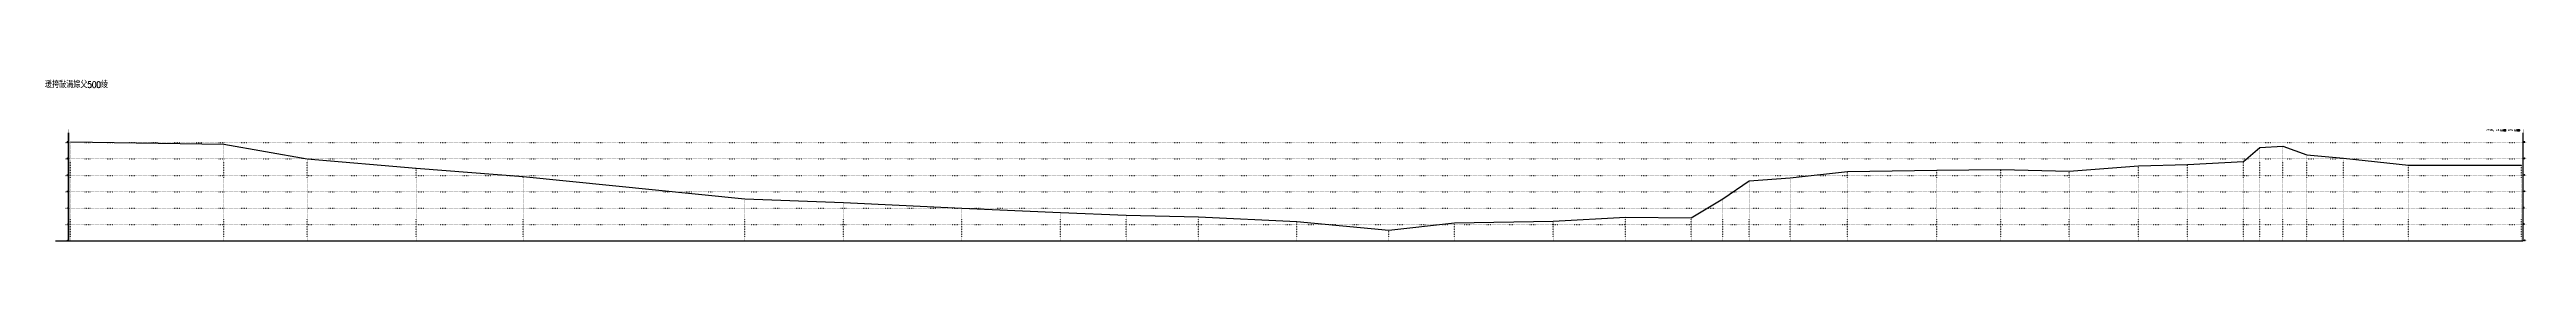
# Model space of a CAD drawing. Extents: x 391414 to 399140, y 3188456 to 3193760.
# Drawn here: x 391428 to 398969, y 3191350 to 3191840 of the extents above; entities that cross this region are included whole.
import ezdxf
from ezdxf.enums import TextEntityAlignment as Align

# ---------------------------------------------------------------- set-up
doc = ezdxf.new("R2010")
doc.units = 0
doc.linetypes.add('X4', pattern=[1.6, 0, -1.6])
for name, color, linetype in [('DLSS', 4, 'CONTINUOUS'), ('DMX', 1, 'CONTINUOUS'), ('zdm1', 2, 'CONTINUOUS'), ('ZDMT5', 3, 'CONTINUOUS')]:
    doc.layers.add(name, color=color, linetype=linetype)
doc.styles.add('HZ', font='rs.shx', dxfattribs={"width": 0.8, "bigfont": 'hztxt.shx'})

msp = doc.modelspace()

# ---------------------------------------------------------------- linework, layer by layer
at = {"layer": 'DMX', "linetype": 'Continuous', "flags": 128}
msp.add_lwpolyline([(391491, 3191651.7), (391958.1, 3191644.7), (392212, 3191599.7), (392544.2, 3191571.7), (392869.7, 3191545.7), (393545, 3191477.6), (393845.2, 3191467.1), (394205.3, 3191449.8), (394505.5, 3191436.6), (394705.3, 3191428.2), (394925.4, 3191422.6), (395225.6, 3191409.2), (395505.5, 3191382.4), (395705.3, 3191405.1), (396005.5, 3191409.7), (396225.6, 3191422.2), (396425.4, 3191419.8), (396522.8, 3191478), (396602.3, 3191532.7), (396726.9, 3191542.2), (396902.1, 3191561.7), (397173.4, 3191565.7), (397369.1, 3191567.7), (397576.8, 3191562.2), (397787.9, 3191578.7), (397936.8, 3191583.2), (398107.4, 3191591.9), (398157.4, 3191634.7), (398226.9, 3191638.7), (398300.5, 3191612), (398412, 3191602.2), (398610, 3191580.8), (398954.1, 3191580.6)], dxfattribs=at)
at = {"layer": 'zdm1', "linetype": 'X4'}
for p, q in [((391476, 3191649.7), (398969.1, 3191649.7)), ((391476, 3191599.7), (398969.1, 3191599.7)), ((391476, 3191549.7), (398969.1, 3191549.7)), ((391476, 3191499.7), (398969.1, 3191499.7)), ((391476, 3191449.7), (398969.1, 3191449.7)), ((391476, 3191399.7), (398969.1, 3191399.7)), ((391476, 3191349.7), (398969.1, 3191349.7))]:
    msp.add_line(p, q, dxfattribs=at)
at = {"layer": 'zdm1', "linetype": 'Continuous'}
for p, q in [((391485.5, 3191349.7), (391485.5, 3191679.7)), ((391486.5, 3191349.7), (391486.5, 3191679.7)), ((398958.6, 3191349.7), (398958.6, 3191679.7)), ((398959.6, 3191349.7), (398959.6, 3191679.7)), ((391446, 3191349.7), (391491, 3191349.7)), ((391491, 3191349.7), (398959.1, 3191349.7))]:
    msp.add_line(p, q, dxfattribs=at)
at = {"layer": 'zdm1', "linetype": 'Continuous', "const_width": 1, "flags": 128}
for points in [[(391486, 3191679.7), (391486, 3191689.7)], [(391486, 3191659.7), (391486, 3191669.7)], [(391486, 3191639.7), (391486, 3191649.7)], [(398959.1, 3191679.7), (398959.1, 3191689.7)], [(398959.1, 3191659.7), (398959.1, 3191669.7)], [(398959.1, 3191639.7), (398959.1, 3191649.7)], [(391486, 3191619.7), (391486, 3191629.7)], [(391486, 3191599.7), (391486, 3191609.7)], [(391486, 3191579.7), (391486, 3191589.7)], [(391486, 3191559.7), (391486, 3191569.7)], [(398959.1, 3191619.7), (398959.1, 3191629.7)], [(398959.1, 3191599.7), (398959.1, 3191609.7)], [(398959.1, 3191579.7), (398959.1, 3191589.7)], [(398959.1, 3191559.7), (398959.1, 3191569.7)], [(391486, 3191539.7), (391486, 3191549.7)], [(391486, 3191519.7), (391486, 3191529.7)], [(391486, 3191499.7), (391486, 3191509.7)], [(398959.1, 3191539.7), (398959.1, 3191549.7)], [(398959.1, 3191519.7), (398959.1, 3191529.7)], [(398959.1, 3191499.7), (398959.1, 3191509.7)], [(391486, 3191479.7), (391486, 3191489.7)], [(391486, 3191459.7), (391486, 3191469.7)], [(391486, 3191439.7), (391486, 3191449.7)], [(391486, 3191419.7), (391486, 3191429.7)], [(398959.1, 3191479.7), (398959.1, 3191489.7)], [(398959.1, 3191459.7), (398959.1, 3191469.7)], [(398959.1, 3191439.7), (398959.1, 3191449.7)], [(398959.1, 3191419.7), (398959.1, 3191429.7)], [(391486, 3191399.7), (391486, 3191409.7)], [(391486, 3191379.7), (391486, 3191389.7)], [(391486, 3191359.7), (391486, 3191369.7)], [(398959.1, 3191399.7), (398959.1, 3191409.7)], [(398959.1, 3191379.7), (398959.1, 3191389.7)], [(398959.1, 3191359.7), (398959.1, 3191369.7)]]:
    msp.add_lwpolyline(points, dxfattribs=at)
at = {"layer": 'ZDMT5', "linetype": 'X4'}
for p, q in [((391491, 3191349.7), (391491, 3191651.7)), ((391958.1, 3191349.7), (391958.1, 3191644.7)), ((392212, 3191349.7), (392212, 3191599.7)), ((392544.2, 3191349.7), (392544.2, 3191571.7)), ((397787.9, 3191349.7), (397787.9, 3191578.7)), ((397936.8, 3191349.7), (397936.8, 3191583.2)), ((398107.4, 3191349.7), (398107.4, 3191591.9)), ((398157.4, 3191349.7), (398157.4, 3191634.7)), ((398226.9, 3191349.7), (398226.9, 3191638.7)), ((398300.5, 3191349.7), (398300.5, 3191612)), ((398412, 3191349.7), (398412, 3191602.2)), ((398610, 3191349.7), (398610, 3191580.8)), ((398954.1, 3191349.7), (398954.1, 3191580.6)), ((392869.7, 3191349.7), (392869.7, 3191545.7)), ((396602.3, 3191349.7), (396602.3, 3191532.7)), ((396726.9, 3191349.7), (396726.9, 3191542.2)), ((396902.1, 3191349.7), (396902.1, 3191561.7)), ((397173.4, 3191349.7), (397173.4, 3191565.7)), ((397369.1, 3191349.7), (397369.1, 3191567.7)), ((397576.8, 3191349.7), (397576.8, 3191562.2)), ((393545, 3191349.7), (393545, 3191477.6)), ((393845.2, 3191349.7), (393845.2, 3191467.1)), ((394205.3, 3191349.7), (394205.3, 3191449.8)), ((394505.5, 3191349.7), (394505.5, 3191436.6)), ((394705.3, 3191349.7), (394705.3, 3191428.2)), ((394925.4, 3191349.7), (394925.4, 3191422.6)), ((396225.6, 3191349.7), (396225.6, 3191422.2)), ((396425.4, 3191349.7), (396425.4, 3191419.8)), ((396522.8, 3191349.7), (396522.8, 3191478)), ((395225.6, 3191349.7), (395225.6, 3191409.2)), ((395505.5, 3191349.7), (395505.5, 3191382.4)), ((395705.3, 3191349.7), (395705.3, 3191405.1)), ((396005.5, 3191349.7), (396005.5, 3191409.7))]:
    msp.add_line(p, q, dxfattribs=at)

# ---------------------------------------------------------------- texts
at = {"layer": 'DLSS', "linetype": 'Continuous', "style": 'HZ', "width": 0.8}
msp.add_text('瑗挎敮涓婃父500绫', height=20, dxfattribs=at).set_placement((391509.5, 3191829.2), align=Align.MIDDLE)
at = {"layer": 'zdm1', "linetype": 'Continuous', "style": 'HZ', "width": 0.8}
for s, p in [('25', (391485, 3191649.7)), ('20', (391485, 3191599.7)), ('15', (391485, 3191549.7)), ('10', (391485, 3191499.7)), ('5', (391485, 3191449.7)), ('-5', (391485, 3191349.7)), ('0', (391485, 3191399.7))]:
    msp.add_text(s, height=3, dxfattribs=at).set_placement(p, align=Align.RIGHT)
for s, p in [('25', (398960.1, 3191649.7)), ('20', (398960.1, 3191599.7)), ('15', (398960.1, 3191549.7)), ('10', (398960.1, 3191499.7)), ('5', (398960.1, 3191449.7)), ('0', (398960.1, 3191399.7)), ('-5', (398960.1, 3191349.7))]:
    msp.add_text(s, height=3, dxfattribs=at).set_placement(p)
at = {"layer": 'ZDMT5', "linetype": 'Continuous', "style": 'HZ', "width": 0.8}
msp.add_text('姣斾緥灏:  妯鍚 1:100  绾靛悜 1:100', height=5, dxfattribs=at).set_placement((398949.1, 3191684.7), align=Align.RIGHT)

doc.saveas('drawing.dxf')
